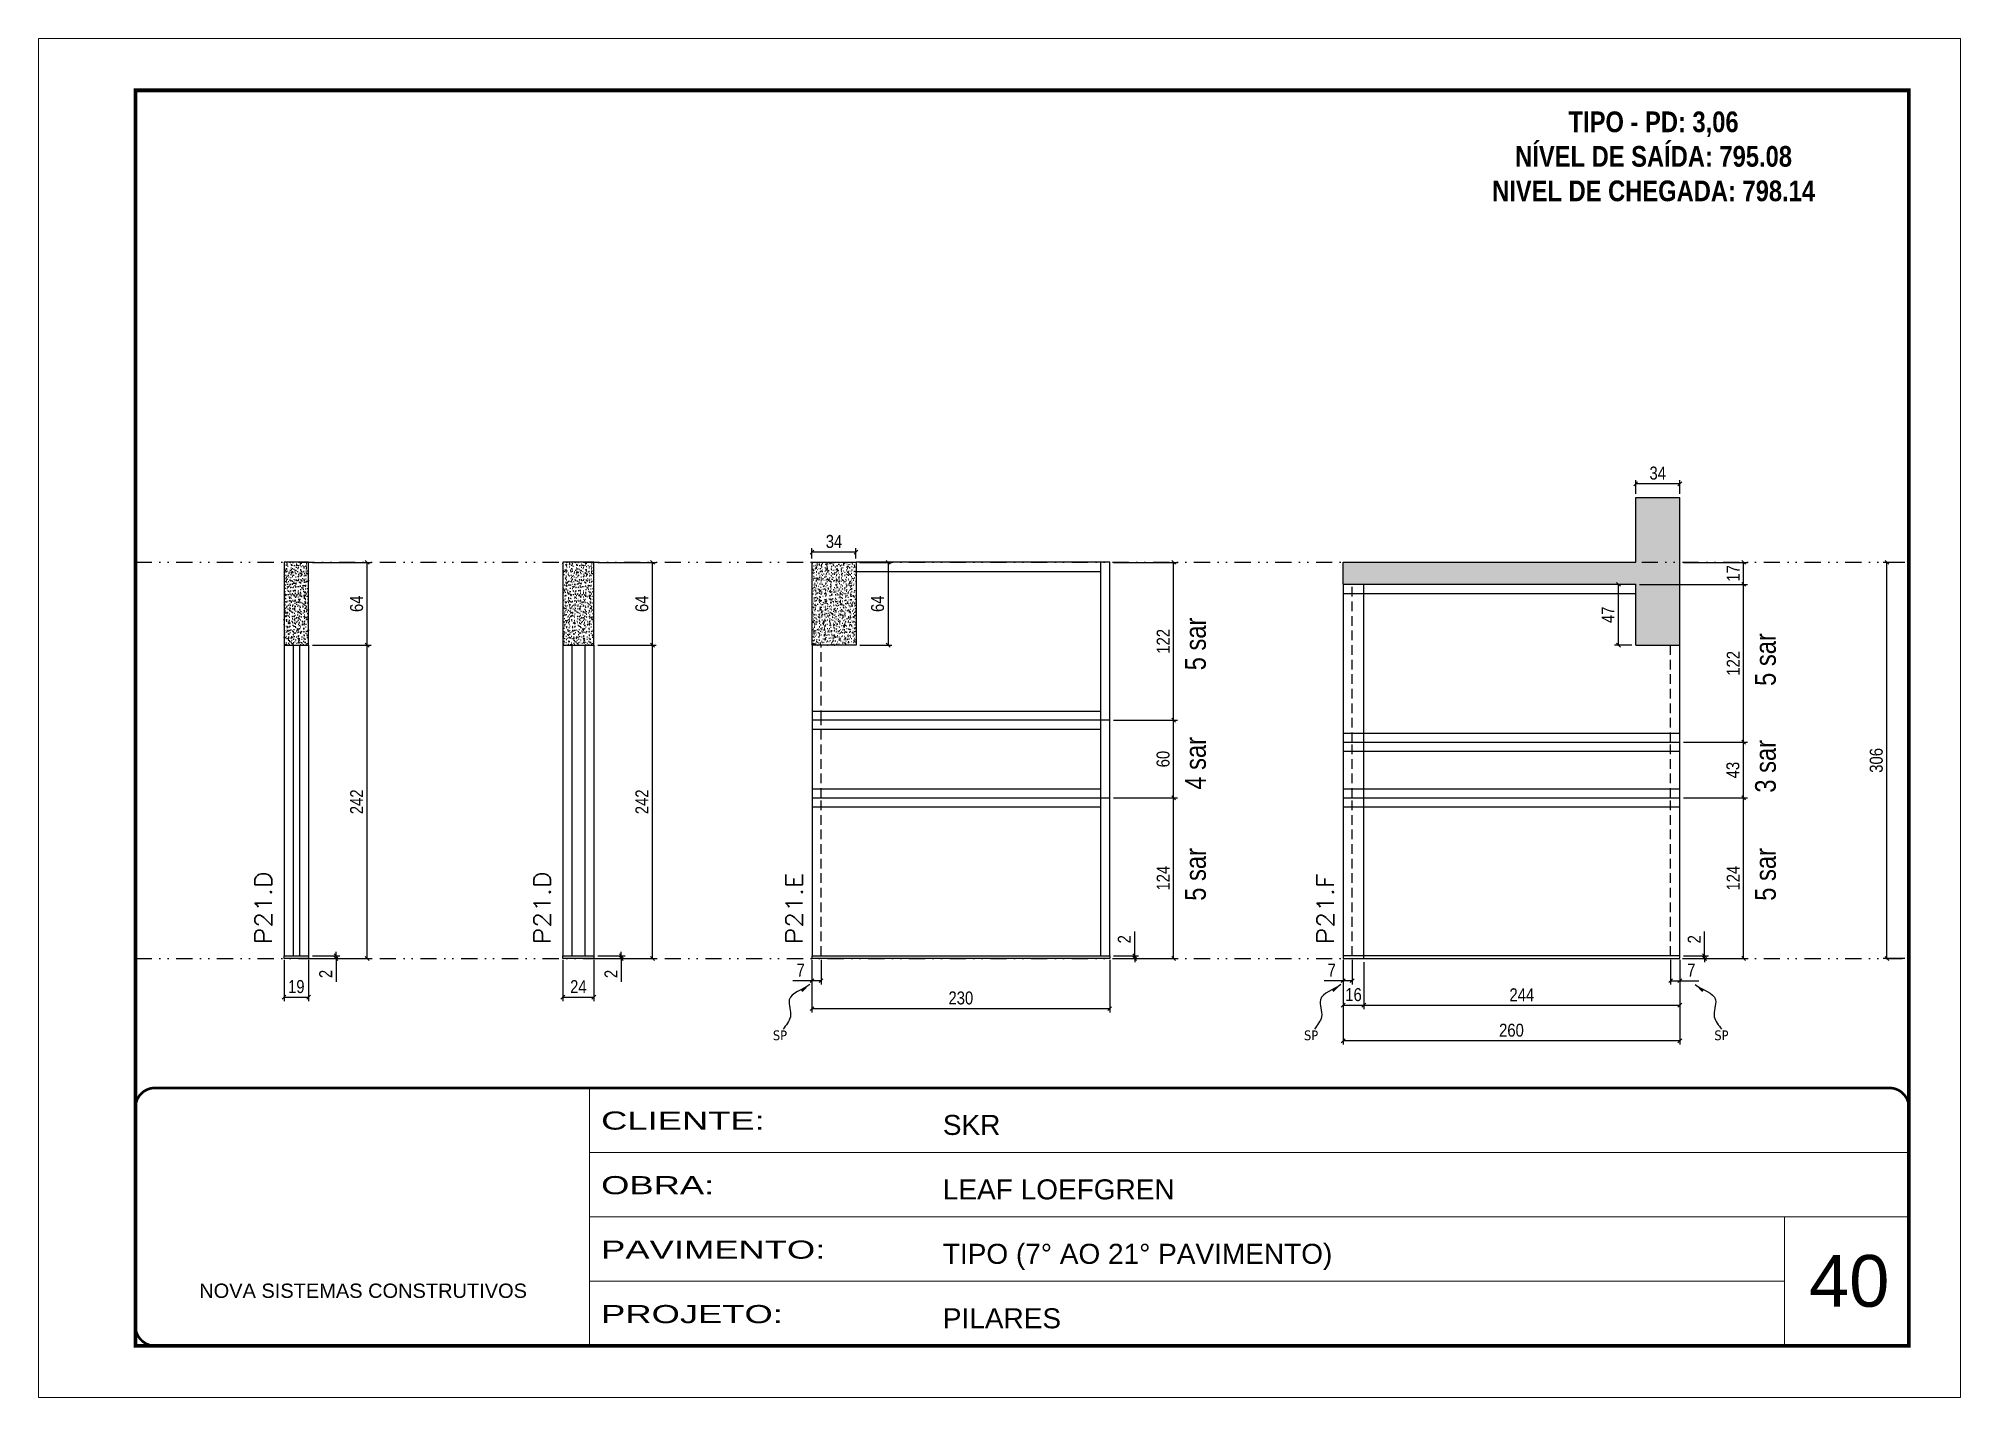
# Model space of a CAD drawing. Extents: x 14400 to 27878, y -21631 to 6985.
# Drawn here: x 19168 to 20653, y -4402 to -3352 of the extents above; entities that cross this region are included whole.
import ezdxf

# ---------------------------------------------------------------- set-up
doc = ezdxf.new("R2010")
doc.units = 0
for name, pattern in [('CONTINUO', [0]), ('DASHED', [0.75, 0.5, -0.25]), ('DIVIDE2', [0.625, 0.25, -0.125, 0, -0.125, 0, -0.125]), ('HIDDEN', [0.375, 0.25, -0.125])]:
    doc.linetypes.add(name, pattern=pattern)
for name, color, linetype, lineweight in [('CARIMBO', 255, 'Continuous', 9), ('Folhas', 255, 'Continuous', 9), ('SARRAFO DE PRESSAO', 251, 'DASHED', 9), ('Texto Seção', 7, 'Continuous', 15)]:
    doc.layers.add(name, color=color, linetype=linetype, lineweight=lineweight)
for name, color, linetype in [('COTA', 241, 'Continuous'), ('NOMENCLATURA', 7, 'Continuous'), ('Nível', 160, 'Continuous'), ('Painéis', 200, 'Continuous'), ('SARR_2.2x7', 40, 'Continuous'), ('Sarrafo de Pressão', 42, 'HIDDEN'), ('texto', 7, 'Continuous')]:
    doc.layers.add(name, color=color, linetype=linetype)
doc.styles.add('ARIAL', font='arial.ttf')
doc.styles.add('ARIAL_NARROW', font='ARIALN.TTF', dxfattribs={"height": 0.2})
doc.styles.add('COTA TECNICA', font='techl___.ttf', dxfattribs={"height": 10})
doc.styles.add('COTA TECNICA-50', font='techl___.ttf', dxfattribs={"height": 10})
doc.styles.add('REGUA-120', font='ROMANS.shx', dxfattribs={"height": 15})
doc.styles.add('ROMANC', font='techb___.ttf', dxfattribs={"height": 2.5})
doc.styles.get("Standard").update_dxf_attribs({"font": 'arial.ttf'})
doc.styles.add('Tecnologia', font='')
doc.styles.get('Tecnologia').set_extended_font_data('Forgotten Futurist')
doc.dimstyles.new('COTA PAINEL-50', dxfattribs={"dimtxt": 10, "dimasz": 3, "dimexe": 3, "dimexo": 3, "dimgap": 3, "dimtad": 1, "dimdec": 1, "dimzin": 12, "dimdsep": 46, "dimtxsty": 'COTA TECNICA-50', "dimblk1": 'OBLIQUE', "dimblk2": 'OBLIQUE', "dimsah": 1, "dimcen": 0.9, "dimclrd": 4, "dimclre": 4, "dimclrt": 240, "dimadec": 1, "dimazin": 3, "dimtfac": 1, "dimtdec": 1, "dimtmove": 0, "dimatfit": 3, "dimfxl": 1, "dimtolj": 1, "dimtzin": 12, "dimarcsym": 0})
doc.dimstyles.new('PAINEL', dxfattribs={"dimtxt": 10, "dimasz": 3, "dimexe": 3, "dimexo": 3, "dimgap": 3, "dimtad": 1, "dimdec": 1, "dimzin": 12, "dimdsep": 46, "dimtxsty": 'COTA TECNICA', "dimblk1": 'OBLIQUE', "dimblk2": 'OBLIQUE', "dimsah": 1, "dimcen": 0.9, "dimclrd": 4, "dimclre": 4, "dimclrt": 240, "dimadec": 1, "dimazin": 3, "dimtfac": 1, "dimtdec": 1, "dimtmove": 0, "dimatfit": 3, "dimfxl": 1, "dimtolj": 1, "dimtzin": 12, "dimarcsym": 0})
doc.dimstyles.get("Standard").update_dxf_attribs({"dimtxt": 0.18, "dimasz": 0.18, "dimexe": 0.18, "dimexo": 0.0625, "dimgap": 0.09, "dimtad": 0, "dimtih": 1, "dimtoh": 1, "dimdec": 4, "dimzin": 0, "dimdsep": 46, "dimtxsty": 'Standard', "dimcen": 0.09, "dimadec": 0, "dimazin": 0, "dimtfac": 1, "dimtdec": 4, "dimtofl": 0, "dimtmove": 0, "dimatfit": 3, "dimfxl": 1, "dimtolj": 1, "dimtzin": 0, "dimarcsym": 0})

msp = doc.modelspace()

# ---------------------------------------------------------------- texts
at = {"layer": 'CARIMBO', "style": 'ARIAL'}
msp.add_text('40', height=40, dxfattribs=at).set_placement((20536.328, -4332.305))
at = {"layer": 'NOMENCLATURA', "style": 'ARIAL_NARROW'}
for s, p in [('5 sar', (20070.384, -3840.616)), ('5 sar', (20510.729, -3852.647)), ('4 sar', (20070.384, -3932.842)), ('3 sar', (20510.729, -3935.147)), ('5 sar', (20070.384, -4018.647)), ('5 sar', (20510.729, -4018.647))]:
    msp.add_text(s, height=16, rotation=90, dxfattribs=at).set_placement(p)
at = {"layer": 'NOMENCLATURA', "color": 2, "insert": (20416.306, -3408.863), "char_height": 16, "attachment_point": 2, "style": 'ROMANC'}
msp.add_mtext_dynamic_manual_height_columns('TIPO - PD: 3,06\\PNÍVEL DE SAÍDA: 795.08\\PNIVEL DE CHEGADA: 798.14', width=432.35115, gutter_width=1, heights=[0], dxfattribs=at)
at = {"layer": 'texto', "color": 0, "char_height": 7.5, "attachment_point": 5}
for insert in [(19741.364, -4122.657), (20151.709, -4122.657), (20468.734, -4122.657)]:
    msp.add_mtext('{\\fTahoma|b0|i0|c0|p34;\\C4;SP}', dxfattribs=dict(at, insert=insert))
at = {"layer": 'Texto Seção', "style": 'REGUA-120', "width": 1.1}
for s, p in [('P21.D', (19348.751, -4052.402)), ('P21.D', (19564.133, -4052.402)), ('P21.E', (19758.891, -4052.402)), ('P21.F', (20169.237, -4052.402))]:
    msp.add_text(s, height=13, rotation=90, dxfattribs=at).set_placement(p)

# ---------------------------------------------------------------- blocks, each defined once
blk = doc.blocks.new('9999999999')
at = {"color": 30, "linetype": 'CONTINUO'}
for p, q in [((98564.6, 34230.2), (98564.6, 34429.4)), ((98564.6, 34379.6), (99584, 34379.6)), ((98564.6, 34329.8), (99488, 34329.8)), ((99584, 34329.8), (99488, 34329.8)), ((99488, 34329.8), (99488, 34230.2)), ((98564.6, 34280), (99488, 34280))]:
    blk.add_line(p, q, dxfattribs=at)
at = {"color": 30, "linetype": 'CONTINUO', "const_width": 2}
blk.add_lwpolyline([(99584, 34230.2), (99584, 34414.4, 0.414214), (99569, 34429.4), (98229, 34429.4, 0.414214), (98214, 34414.4), (98214, 34245.2, 0.414214), (98229, 34230.2), (99584, 34230.2)], format="xyb", dxfattribs=at)
at = {"layer": 'Folhas'}
blk.add_lwpolyline([(98139, 34190.2), (99624, 34190.2), (99624, 35240.2), (98139, 35240.2)], close=True, dxfattribs=at)
at = {"layer": 'Folhas', "color": 30, "const_width": 3}
blk.add_lwpolyline([(98214, 34230.2), (99584, 34230.2), (99584, 35200.2), (98214, 35200.2)], close=True, dxfattribs=at)
at = {"color": 7, "linetype": 'Continuous', "ltscale": 5, "style": 'ARIAL'}
for s, height, p in [('SKR', 15.48, (98837.7, 34393.1)), ('LEAF LOEFGREN', 15.483, (98837.7, 34343.3)), ('TIPO (7° AO 21° PAVIMENTO)', 15.483, (98837.7, 34293.5)), ('NOVA SISTEMAS CONSTRUTIVOS', 11.059, (98263.2, 34267.2)), ('PILARES', 15.48, (98837.7, 34243.7))]:
    blk.add_text(s, height=height, dxfattribs=at).set_placement(p)
at = {"layer": 'Folhas', "color": 7, "style": 'Tecnologia', "width": 1.5}
for s, p in [('CLIENTE:', (98573.7, 34397.2)), ('OBRA:', (98573.7, 34347.3)), ('PAVIMENTO:', (98573.7, 34297.5)), ('PROJETO:', (98573.7, 34247.7))]:
    blk.add_text(s, height=14, dxfattribs=at).set_placement(p)
blk = doc.blocks.new('_Oblique')
at = {"color": 0, "linetype": 'ByBlock', "lineweight": -2}
blk.add_line((-0.5, -0.5), (0.5, 0.5), dxfattribs=at)
blk = doc.blocks.new('*D2054')
at = {"layer": 'COTA', "color": 4, "lineweight": -2, "transparency": 16777216}
for p, q in [((20176.5, -4064.2), (20176.5, -4129.8)), ((20436.5, -4064.2), (20436.5, -4129.8)), ((20436.5, -4126.8), (20176.5, -4126.8))]:
    blk.add_line(p, q, dxfattribs=at)
at = {"layer": 'Defpoints', "color": 0, "transparency": 16777216}
for p in [(20176.5, -4061.2), (20436.5, -4061.2), (20176.5, -4126.8)]:
    blk.add_point(p, dxfattribs=at)
at = {"layer": 'COTA', "color": 4, "lineweight": -2, "transparency": 16777216, "xscale": 3, "yscale": 3, "zscale": 3, "rotation": 180}
blk.add_blockref('_Oblique', (20176.5, -4126.8), dxfattribs=at)
at = {"layer": 'COTA', "color": 4, "lineweight": -2, "transparency": 16777216, "xscale": 3, "yscale": 3, "zscale": 3}
blk.add_blockref('_Oblique', (20436.5, -4126.8), dxfattribs=at)
at = {"layer": 'COTA', "color": 240, "transparency": 16777216, "insert": (20306.5, -4118.7), "char_height": 10, "attachment_point": 5, "style": 'COTA TECNICA'}
blk.add_mtext('\\A1;260', dxfattribs=at)
blk = doc.blocks.new('*D2055')
at = {"layer": 'COTA', "color": 4, "lineweight": -2, "transparency": 16777216}
for p, q in [((20429.5, -4064.2), (20429.5, -4083.4)), ((20436.5, -4066.2), (20436.5, -4083.4)), ((20429.5, -4080.4), (20436.5, -4080.4)), ((20436.5, -4080.4), (20451.2, -4080.4))]:
    blk.add_line(p, q, dxfattribs=at)
at = {"layer": 'Defpoints', "color": 0, "transparency": 16777216}
for p in [(20429.5, -4061.2), (20436.5, -4063.2), (20436.5, -4080.4)]:
    blk.add_point(p, dxfattribs=at)
at = {"layer": 'COTA', "color": 4, "lineweight": -2, "transparency": 16777216, "xscale": 3, "yscale": 3, "zscale": 3, "rotation": 180}
blk.add_blockref('_Oblique', (20429.5, -4080.4), dxfattribs=at)
at = {"layer": 'COTA', "color": 4, "lineweight": -2, "transparency": 16777216, "xscale": 3, "yscale": 3, "zscale": 3}
blk.add_blockref('_Oblique', (20436.5, -4080.4), dxfattribs=at)
at = {"layer": 'COTA', "color": 240, "transparency": 16777216, "insert": (20445.4, -4072.3), "char_height": 10, "attachment_point": 5, "style": 'COTA TECNICA-50'}
blk.add_mtext('\\A1;7', dxfattribs=at)
blk = doc.blocks.new('*D2056')
at = {"layer": 'COTA', "color": 4, "lineweight": -2, "transparency": 16777216}
for p, q in [((20176.5, -4066.2), (20176.5, -4083.4)), ((20183.5, -4064.2), (20183.5, -4083.4)), ((20176.5, -4080.4), (20161.8, -4080.4)), ((20183.5, -4080.4), (20176.5, -4080.4))]:
    blk.add_line(p, q, dxfattribs=at)
at = {"layer": 'Defpoints', "color": 0, "transparency": 16777216}
for p in [(20176.5, -4063.2), (20183.5, -4061.2), (20176.5, -4080.4)]:
    blk.add_point(p, dxfattribs=at)
at = {"layer": 'COTA', "color": 4, "lineweight": -2, "transparency": 16777216, "xscale": 3, "yscale": 3, "zscale": 3, "rotation": 180}
blk.add_blockref('_Oblique', (20176.5, -4080.4), dxfattribs=at)
at = {"layer": 'COTA', "color": 4, "lineweight": -2, "transparency": 16777216, "xscale": 3, "yscale": 3, "zscale": 3}
blk.add_blockref('_Oblique', (20183.5, -4080.4), dxfattribs=at)
at = {"layer": 'COTA', "color": 240, "transparency": 16777216, "insert": (20167.6, -4072.3), "char_height": 10, "attachment_point": 5, "style": 'COTA TECNICA-50'}
blk.add_mtext('\\A1;7', dxfattribs=at)
blk = doc.blocks.new('*D2057')
at = {"layer": 'COTA', "color": 4, "lineweight": -2, "transparency": 16777216}
for p, q in [((20455.7, -4061.2), (20455.7, -4042.4)), ((20439.5, -4061.2), (20458.7, -4061.2)), ((20439.5, -4063.2), (20458.7, -4063.2)), ((20455.7, -4063.2), (20455.7, -4061.2)), ((20455.7, -4063.2), (20455.7, -4066.2))]:
    blk.add_line(p, q, dxfattribs=at)
at = {"layer": 'Defpoints', "color": 0, "transparency": 16777216}
for p in [(20436.5, -4061.2), (20436.5, -4063.2), (20455.7, -4063.2)]:
    blk.add_point(p, dxfattribs=at)
at = {"layer": 'COTA', "color": 4, "lineweight": -2, "transparency": 16777216, "xscale": 3, "yscale": 3, "zscale": 3}
for p, rotation in [((20455.7, -4061.2), 270), ((20455.7, -4063.2), 90)]:
    blk.add_blockref('_Oblique', p, dxfattribs=dict(at, rotation=rotation))
at = {"layer": 'COTA', "color": 240, "transparency": 16777216, "insert": (20447.7, -4048.4), "char_height": 10, "attachment_point": 5, "rotation": 90, "style": 'COTA TECNICA-50'}
blk.add_mtext('\\A1;2', dxfattribs=at)
blk = doc.blocks.new('*D2058')
at = {"layer": 'COTA', "color": 4, "linetype": 'ByBlock', "lineweight": -2, "transparency": 16777216}
for p, q in [((20439.5, -3939.2), (20488.9, -3939.2)), ((20485.9, -4063.2), (20485.9, -3939.2)), ((20439.5, -4063.2), (20488.9, -4063.2))]:
    blk.add_line(p, q, dxfattribs=at)
at = {"layer": 'Defpoints', "color": 0, "linetype": 'ByBlock', "transparency": 16777216}
for p in [(20436.5, -3939.2), (20485.9, -3939.2), (20436.5, -4063.2)]:
    blk.add_point(p, dxfattribs=at)
at = {"layer": 'COTA', "color": 4, "linetype": 'ByBlock', "lineweight": -2, "transparency": 16777216, "xscale": 3, "yscale": 3, "zscale": 3}
for p, rotation in [((20485.9, -3939.2), 90), ((20485.9, -4063.2), 270)]:
    blk.add_blockref('_Oblique', p, dxfattribs=dict(at, rotation=rotation))
at = {"layer": 'COTA', "color": 240, "linetype": 'ByBlock', "transparency": 16777216, "insert": (20477.8, -4001.2), "char_height": 10, "attachment_point": 5, "rotation": 90, "style": 'COTA TECNICA'}
blk.add_mtext('\\A1;124', dxfattribs=at)
blk = doc.blocks.new('*D2059')
at = {"layer": 'COTA', "color": 4, "lineweight": -2, "transparency": 16777216}
for p, q in [((20192.5, -4066.2), (20192.5, -4102.3)), ((20436.5, -4066.2), (20436.5, -4102.3)), ((20192.5, -4099.3), (20436.5, -4099.3))]:
    blk.add_line(p, q, dxfattribs=at)
at = {"layer": 'Defpoints', "color": 0, "transparency": 16777216}
for p in [(20192.5, -4063.2), (20436.5, -4063.2), (20436.5, -4099.3)]:
    blk.add_point(p, dxfattribs=at)
at = {"layer": 'COTA', "color": 4, "lineweight": -2, "transparency": 16777216, "xscale": 3, "yscale": 3, "zscale": 3, "rotation": 180}
blk.add_blockref('_Oblique', (20192.5, -4099.3), dxfattribs=at)
at = {"layer": 'COTA', "color": 4, "lineweight": -2, "transparency": 16777216, "xscale": 3, "yscale": 3, "zscale": 3}
blk.add_blockref('_Oblique', (20436.5, -4099.3), dxfattribs=at)
at = {"layer": 'COTA', "color": 240, "transparency": 16777216, "insert": (20314.5, -4091.3), "char_height": 10, "attachment_point": 5, "style": 'COTA TECNICA'}
blk.add_mtext('\\A1;244', dxfattribs=at)
blk = doc.blocks.new('*D2060')
at = {"layer": 'COTA', "color": 4, "lineweight": -2, "transparency": 16777216}
for p, q in [((20176.5, -4066.2), (20176.5, -4102.3)), ((20192.5, -4066.2), (20192.5, -4102.3)), ((20176.5, -4099.3), (20192.5, -4099.3))]:
    blk.add_line(p, q, dxfattribs=at)
at = {"layer": 'Defpoints', "color": 0, "transparency": 16777216}
for p in [(20176.5, -4063.2), (20192.5, -4063.2), (20192.5, -4099.3)]:
    blk.add_point(p, dxfattribs=at)
at = {"layer": 'COTA', "color": 4, "lineweight": -2, "transparency": 16777216, "xscale": 3, "yscale": 3, "zscale": 3, "rotation": 180}
blk.add_blockref('_Oblique', (20176.5, -4099.3), dxfattribs=at)
at = {"layer": 'COTA', "color": 4, "lineweight": -2, "transparency": 16777216, "xscale": 3, "yscale": 3, "zscale": 3}
blk.add_blockref('_Oblique', (20192.5, -4099.3), dxfattribs=at)
at = {"layer": 'COTA', "color": 240, "transparency": 16777216, "insert": (20184.5, -4091.2), "char_height": 10, "attachment_point": 5, "style": 'COTA TECNICA'}
blk.add_mtext('\\A1;16', dxfattribs=at)
blk = doc.blocks.new('*D2061')
at = {"layer": 'COTA', "color": 4, "lineweight": -2, "transparency": 16777216}
for p, q in [((19766.1, -4064.2), (19766.1, -4105)), ((19996.1, -4064.2), (19996.1, -4105)), ((19766.1, -4102), (19996.1, -4102))]:
    blk.add_line(p, q, dxfattribs=at)
at = {"layer": 'Defpoints', "color": 0, "transparency": 16777216}
for p in [(19766.1, -4061.2), (19996.1, -4061.2), (19996.1, -4102)]:
    blk.add_point(p, dxfattribs=at)
at = {"layer": 'COTA', "color": 4, "lineweight": -2, "transparency": 16777216, "xscale": 3, "yscale": 3, "zscale": 3, "rotation": 180}
blk.add_blockref('_Oblique', (19766.1, -4102), dxfattribs=at)
at = {"layer": 'COTA', "color": 4, "lineweight": -2, "transparency": 16777216, "xscale": 3, "yscale": 3, "zscale": 3}
blk.add_blockref('_Oblique', (19996.1, -4102), dxfattribs=at)
at = {"layer": 'COTA', "color": 240, "transparency": 16777216, "insert": (19881.1, -4093.8), "char_height": 10, "attachment_point": 5, "style": 'COTA TECNICA'}
blk.add_mtext('\\A1;230', dxfattribs=at)
blk = doc.blocks.new('*D2062')
at = {"layer": 'COTA', "color": 4, "lineweight": -2, "transparency": 16777216}
for p, q in [((19766.1, -4066.2), (19766.1, -4083.4)), ((19773.1, -4064.2), (19773.1, -4083.4)), ((19766.1, -4080.4), (19751.4, -4080.4)), ((19773.1, -4080.4), (19766.1, -4080.4))]:
    blk.add_line(p, q, dxfattribs=at)
at = {"layer": 'Defpoints', "color": 0, "transparency": 16777216}
for p in [(19766.1, -4063.2), (19773.1, -4061.2), (19766.1, -4080.4)]:
    blk.add_point(p, dxfattribs=at)
at = {"layer": 'COTA', "color": 4, "lineweight": -2, "transparency": 16777216, "xscale": 3, "yscale": 3, "zscale": 3, "rotation": 180}
blk.add_blockref('_Oblique', (19766.1, -4080.4), dxfattribs=at)
at = {"layer": 'COTA', "color": 4, "lineweight": -2, "transparency": 16777216, "xscale": 3, "yscale": 3, "zscale": 3}
blk.add_blockref('_Oblique', (19773.1, -4080.4), dxfattribs=at)
at = {"layer": 'COTA', "color": 240, "transparency": 16777216, "insert": (19757.3, -4072.3), "char_height": 10, "attachment_point": 5, "style": 'COTA TECNICA-50'}
blk.add_mtext('\\A1;7', dxfattribs=at)
blk = doc.blocks.new('*D2063')
at = {"layer": 'COTA', "color": 4, "lineweight": -2, "transparency": 16777216}
for p, q in [((20015.4, -4061.2), (20015.4, -4042.4)), ((19999.1, -4061.2), (20018.4, -4061.2)), ((19999.1, -4063.2), (20018.4, -4063.2)), ((20015.4, -4063.2), (20015.4, -4061.2)), ((20015.4, -4063.2), (20015.4, -4066.2))]:
    blk.add_line(p, q, dxfattribs=at)
at = {"layer": 'Defpoints', "color": 0, "transparency": 16777216}
for p in [(19996.1, -4061.2), (19996.1, -4063.2), (20015.4, -4063.2)]:
    blk.add_point(p, dxfattribs=at)
at = {"layer": 'COTA', "color": 4, "lineweight": -2, "transparency": 16777216, "xscale": 3, "yscale": 3, "zscale": 3}
for p, rotation in [((20015.4, -4061.2), 270), ((20015.4, -4063.2), 90)]:
    blk.add_blockref('_Oblique', p, dxfattribs=dict(at, rotation=rotation))
at = {"layer": 'COTA', "color": 240, "transparency": 16777216, "insert": (20007.4, -4048.4), "char_height": 10, "attachment_point": 5, "rotation": 90, "style": 'COTA TECNICA-50'}
blk.add_mtext('\\A1;2', dxfattribs=at)
blk = doc.blocks.new('*D2064')
at = {"layer": 'COTA', "color": 4, "lineweight": -2, "transparency": 16777216}
for p, q in [((19803.1, -3757.2), (19827.9, -3757.2)), ((19824.9, -3757.2), (19824.9, -3821.2)), ((19803.1, -3821.2), (19827.9, -3821.2))]:
    blk.add_line(p, q, dxfattribs=at)
at = {"layer": 'Defpoints', "color": 0, "transparency": 16777216}
for p in [(19800.1, -3757.2), (19800.1, -3821.2), (19824.9, -3821.2)]:
    blk.add_point(p, dxfattribs=at)
at = {"layer": 'COTA', "color": 4, "lineweight": -2, "transparency": 16777216, "xscale": 3, "yscale": 3, "zscale": 3}
for p, rotation in [((19824.9, -3757.2), 90), ((19824.9, -3821.2), 270)]:
    blk.add_blockref('_Oblique', p, dxfattribs=dict(at, rotation=rotation))
at = {"layer": 'COTA', "color": 240, "transparency": 16777216, "insert": (19816.8, -3789.2), "char_height": 10, "attachment_point": 5, "rotation": 90, "style": 'COTA TECNICA'}
blk.add_mtext('\\A1;64', dxfattribs=at)
blk = doc.blocks.new('*D2065')
at = {"layer": 'COTA', "color": 4, "lineweight": -2, "transparency": 16777216}
for p, q in [((19999.1, -3939.2), (20048.5, -3939.2)), ((20045.5, -4063.2), (20045.5, -3939.2)), ((19999.1, -4063.2), (20048.5, -4063.2))]:
    blk.add_line(p, q, dxfattribs=at)
at = {"layer": 'Defpoints', "color": 0, "transparency": 16777216}
for p in [(19996.1, -3939.2), (20045.5, -3939.2), (19996.1, -4063.2)]:
    blk.add_point(p, dxfattribs=at)
at = {"layer": 'COTA', "color": 4, "lineweight": -2, "transparency": 16777216, "xscale": 3, "yscale": 3, "zscale": 3}
for p, rotation in [((20045.5, -3939.2), 90), ((20045.5, -4063.2), 270)]:
    blk.add_blockref('_Oblique', p, dxfattribs=dict(at, rotation=rotation))
at = {"layer": 'COTA', "color": 240, "transparency": 16777216, "insert": (20037.4, -4001.2), "char_height": 10, "attachment_point": 5, "rotation": 90, "style": 'COTA TECNICA'}
blk.add_mtext('\\A1;124', dxfattribs=at)
blk = doc.blocks.new('*D2077')
at = {"layer": 'COTA', "color": 4, "lineweight": -2, "transparency": 16777216}
for p, q in [((20399.5, -3774.2), (20386.2, -3774.2)), ((20389.2, -3821.2), (20389.2, -3774.2)), ((20399.5, -3821.2), (20386.2, -3821.2))]:
    blk.add_line(p, q, dxfattribs=at)
at = {"layer": 'Defpoints', "color": 0, "transparency": 16777216}
for p in [(20389.2, -3774.2), (20402.5, -3774.2), (20402.5, -3821.2)]:
    blk.add_point(p, dxfattribs=at)
at = {"layer": 'COTA', "color": 4, "lineweight": -2, "transparency": 16777216, "xscale": 3, "yscale": 3, "zscale": 3}
for p, rotation in [((20389.2, -3774.2), 90), ((20389.2, -3821.2), 270)]:
    blk.add_blockref('_Oblique', p, dxfattribs=dict(at, rotation=rotation))
at = {"layer": 'COTA', "color": 240, "transparency": 16777216, "insert": (20381.1, -3797.7), "char_height": 10, "attachment_point": 5, "rotation": 90, "style": 'COTA TECNICA'}
blk.add_mtext('\\A1;47', dxfattribs=at)
blk = doc.blocks.new('*D2089')
at = {"layer": 'COTA', "color": 4, "lineweight": -2, "transparency": 16777216}
for p, q in [((20610.5, -3757.2), (20593.6, -3757.2)), ((20596.6, -4063.2), (20596.6, -3757.2)), ((20610.5, -4063.2), (20593.6, -4063.2))]:
    blk.add_line(p, q, dxfattribs=at)
at = {"layer": 'Defpoints', "color": 0, "transparency": 16777216}
for p in [(20596.6, -3757.2), (20613.5, -3757.2), (20613.5, -4063.2)]:
    blk.add_point(p, dxfattribs=at)
at = {"layer": 'COTA', "color": 4, "lineweight": -2, "transparency": 16777216, "xscale": 3, "yscale": 3, "zscale": 3}
for p, rotation in [((20596.6, -3757.2), 90), ((20596.6, -4063.2), 270)]:
    blk.add_blockref('_Oblique', p, dxfattribs=dict(at, rotation=rotation))
at = {"layer": 'COTA', "color": 240, "transparency": 16777216, "insert": (20588.4, -3910.2), "char_height": 10, "attachment_point": 5, "rotation": 90, "style": 'COTA TECNICA'}
blk.add_mtext('\\A1;306', dxfattribs=at)
blk = doc.blocks.new('*D2090')
at = {"layer": 'COTA', "color": 4, "lineweight": -2, "transparency": 16777216}
for p, q in [((19358.2, -4064.2), (19358.2, -4096.1)), ((19377.2, -4064.2), (19377.2, -4096.1)), ((19358.2, -4093.1), (19377.2, -4093.1))]:
    blk.add_line(p, q, dxfattribs=at)
at = {"layer": 'Defpoints', "color": 0, "transparency": 16777216}
for p in [(19358.2, -4061.2), (19377.2, -4061.2), (19377.2, -4093.1)]:
    blk.add_point(p, dxfattribs=at)
at = {"layer": 'COTA', "color": 4, "lineweight": -2, "transparency": 16777216, "xscale": 3, "yscale": 3, "zscale": 3, "rotation": 180}
blk.add_blockref('_Oblique', (19358.2, -4093.1), dxfattribs=at)
at = {"layer": 'COTA', "color": 4, "lineweight": -2, "transparency": 16777216, "xscale": 3, "yscale": 3, "zscale": 3}
blk.add_blockref('_Oblique', (19377.2, -4093.1), dxfattribs=at)
at = {"layer": 'COTA', "color": 240, "transparency": 16777216, "insert": (19367.7, -4085), "char_height": 10, "attachment_point": 5, "style": 'COTA TECNICA'}
blk.add_mtext('\\A1;19', dxfattribs=at)
blk = doc.blocks.new('*D2091')
at = {"layer": 'COTA', "color": 4, "lineweight": -2, "transparency": 16777216}
for p, q in [((19380.2, -4061.2), (19401.4, -4061.2)), ((19380.2, -4063.2), (19401.4, -4063.2)), ((19398.4, -4061.2), (19398.4, -4058.2)), ((19398.4, -4061.2), (19398.4, -4063.2)), ((19398.4, -4063.2), (19398.4, -4081.3))]:
    blk.add_line(p, q, dxfattribs=at)
at = {"layer": 'Defpoints', "color": 0, "transparency": 16777216}
for p in [(19377.2, -4061.2), (19377.2, -4063.2), (19398.4, -4061.2)]:
    blk.add_point(p, dxfattribs=at)
at = {"layer": 'COTA', "color": 4, "lineweight": -2, "transparency": 16777216, "xscale": 3, "yscale": 3, "zscale": 3}
for p, rotation in [((19398.4, -4061.2), 270), ((19398.4, -4063.2), 90)]:
    blk.add_blockref('_Oblique', p, dxfattribs=dict(at, rotation=rotation))
at = {"layer": 'COTA', "color": 240, "transparency": 16777216, "insert": (19390.4, -4075.2), "char_height": 10, "attachment_point": 5, "rotation": 90, "style": 'COTA TECNICA-50'}
blk.add_mtext('\\A1;2', dxfattribs=at)
blk = doc.blocks.new('*D2092')
at = {"layer": 'COTA', "color": 4, "lineweight": -2, "transparency": 16777216}
for p, q in [((19380.2, -3821.2), (19425.4, -3821.2)), ((19422.4, -4063.2), (19422.4, -3821.2)), ((19380.2, -4063.2), (19425.4, -4063.2))]:
    blk.add_line(p, q, dxfattribs=at)
at = {"layer": 'Defpoints', "color": 0, "transparency": 16777216}
for p in [(19377.2, -3821.2), (19422.4, -3821.2), (19377.2, -4063.2)]:
    blk.add_point(p, dxfattribs=at)
at = {"layer": 'COTA', "color": 4, "lineweight": -2, "transparency": 16777216, "xscale": 3, "yscale": 3, "zscale": 3}
for p, rotation in [((19422.4, -3821.2), 90), ((19422.4, -4063.2), 270)]:
    blk.add_blockref('_Oblique', p, dxfattribs=dict(at, rotation=rotation))
at = {"layer": 'COTA', "color": 240, "transparency": 16777216, "insert": (19414.3, -3942.2), "char_height": 10, "attachment_point": 5, "rotation": 90, "style": 'COTA TECNICA-50'}
blk.add_mtext('\\A1;242', dxfattribs=at)
blk = doc.blocks.new('*D2093')
at = {"layer": 'COTA', "color": 4, "lineweight": -2, "transparency": 16777216}
for p, q in [((19380.2, -3757.2), (19425.4, -3757.2)), ((19422.4, -3821.2), (19422.4, -3757.2)), ((19380.2, -3821.2), (19425.4, -3821.2))]:
    blk.add_line(p, q, dxfattribs=at)
at = {"layer": 'Defpoints', "color": 0, "transparency": 16777216}
for p in [(19377.2, -3757.2), (19422.4, -3757.2), (19377.2, -3821.2)]:
    blk.add_point(p, dxfattribs=at)
at = {"layer": 'COTA', "color": 4, "lineweight": -2, "transparency": 16777216, "xscale": 3, "yscale": 3, "zscale": 3}
for p, rotation in [((19422.4, -3757.2), 90), ((19422.4, -3821.2), 270)]:
    blk.add_blockref('_Oblique', p, dxfattribs=dict(at, rotation=rotation))
at = {"layer": 'COTA', "color": 240, "transparency": 16777216, "insert": (19414.3, -3789.2), "char_height": 10, "attachment_point": 5, "rotation": 90, "style": 'COTA TECNICA'}
blk.add_mtext('\\A1;64', dxfattribs=at)
blk = doc.blocks.new('*D2094')
at = {"layer": 'COTA', "color": 4, "lineweight": -2, "transparency": 16777216}
for p, q in [((19573.6, -4064.2), (19573.6, -4096.1)), ((19597.6, -4064.2), (19597.6, -4096.1)), ((19573.6, -4093.1), (19597.6, -4093.1))]:
    blk.add_line(p, q, dxfattribs=at)
at = {"layer": 'Defpoints', "color": 0, "transparency": 16777216}
for p in [(19573.6, -4061.2), (19597.6, -4061.2), (19597.6, -4093.1)]:
    blk.add_point(p, dxfattribs=at)
at = {"layer": 'COTA', "color": 4, "lineweight": -2, "transparency": 16777216, "xscale": 3, "yscale": 3, "zscale": 3, "rotation": 180}
blk.add_blockref('_Oblique', (19573.6, -4093.1), dxfattribs=at)
at = {"layer": 'COTA', "color": 4, "lineweight": -2, "transparency": 16777216, "xscale": 3, "yscale": 3, "zscale": 3}
blk.add_blockref('_Oblique', (19597.6, -4093.1), dxfattribs=at)
at = {"layer": 'COTA', "color": 240, "transparency": 16777216, "insert": (19585.6, -4085), "char_height": 10, "attachment_point": 5, "style": 'COTA TECNICA'}
blk.add_mtext('\\A1;24', dxfattribs=at)
blk = doc.blocks.new('*D2095')
at = {"layer": 'COTA', "color": 4, "lineweight": -2, "transparency": 16777216}
for p, q in [((19600.6, -4061.2), (19621.8, -4061.2)), ((19600.6, -4063.2), (19621.8, -4063.2)), ((19618.8, -4061.2), (19618.8, -4058.2)), ((19618.8, -4061.2), (19618.8, -4063.2)), ((19618.8, -4063.2), (19618.8, -4081.3))]:
    blk.add_line(p, q, dxfattribs=at)
at = {"layer": 'Defpoints', "color": 0, "transparency": 16777216}
for p in [(19597.6, -4061.2), (19597.6, -4063.2), (19618.8, -4061.2)]:
    blk.add_point(p, dxfattribs=at)
at = {"layer": 'COTA', "color": 4, "lineweight": -2, "transparency": 16777216, "xscale": 3, "yscale": 3, "zscale": 3}
for p, rotation in [((19618.8, -4061.2), 270), ((19618.8, -4063.2), 90)]:
    blk.add_blockref('_Oblique', p, dxfattribs=dict(at, rotation=rotation))
at = {"layer": 'COTA', "color": 240, "transparency": 16777216, "insert": (19610.8, -4075.2), "char_height": 10, "attachment_point": 5, "rotation": 90, "style": 'COTA TECNICA-50'}
blk.add_mtext('\\A1;2', dxfattribs=at)
blk = doc.blocks.new('*D2096')
at = {"layer": 'COTA', "color": 4, "lineweight": -2, "transparency": 16777216}
for p, q in [((19600.6, -3821.2), (19645.8, -3821.2)), ((19642.8, -4063.2), (19642.8, -3821.2)), ((19600.6, -4063.2), (19645.8, -4063.2))]:
    blk.add_line(p, q, dxfattribs=at)
at = {"layer": 'Defpoints', "color": 0, "transparency": 16777216}
for p in [(19597.6, -3821.2), (19642.8, -3821.2), (19597.6, -4063.2)]:
    blk.add_point(p, dxfattribs=at)
at = {"layer": 'COTA', "color": 4, "lineweight": -2, "transparency": 16777216, "xscale": 3, "yscale": 3, "zscale": 3}
for p, rotation in [((19642.8, -3821.2), 90), ((19642.8, -4063.2), 270)]:
    blk.add_blockref('_Oblique', p, dxfattribs=dict(at, rotation=rotation))
at = {"layer": 'COTA', "color": 240, "transparency": 16777216, "insert": (19634.7, -3942.2), "char_height": 10, "attachment_point": 5, "rotation": 90, "style": 'COTA TECNICA-50'}
blk.add_mtext('\\A1;242', dxfattribs=at)
blk = doc.blocks.new('*D2097')
at = {"layer": 'COTA', "color": 4, "lineweight": -2, "transparency": 16777216}
for p, q in [((19600.6, -3757.2), (19645.8, -3757.2)), ((19642.8, -3821.2), (19642.8, -3757.2)), ((19600.6, -3821.2), (19645.8, -3821.2))]:
    blk.add_line(p, q, dxfattribs=at)
at = {"layer": 'Defpoints', "color": 0, "transparency": 16777216}
for p in [(19597.6, -3757.2), (19642.8, -3757.2), (19597.6, -3821.2)]:
    blk.add_point(p, dxfattribs=at)
at = {"layer": 'COTA', "color": 4, "lineweight": -2, "transparency": 16777216, "xscale": 3, "yscale": 3, "zscale": 3}
for p, rotation in [((19642.8, -3757.2), 90), ((19642.8, -3821.2), 270)]:
    blk.add_blockref('_Oblique', p, dxfattribs=dict(at, rotation=rotation))
at = {"layer": 'COTA', "color": 240, "transparency": 16777216, "insert": (19634.7, -3789.2), "char_height": 10, "attachment_point": 5, "rotation": 90, "style": 'COTA TECNICA'}
blk.add_mtext('\\A1;64', dxfattribs=at)
blk = doc.blocks.new('*D2098')
at = {"layer": 'COTA', "color": 4, "lineweight": -2, "transparency": 16777216}
for p, q in [((19766.1, -3754.2), (19766.1, -3746.3)), ((19800.1, -3749.3), (19766.1, -3749.3)), ((19800.1, -3754.2), (19800.1, -3746.3))]:
    blk.add_line(p, q, dxfattribs=at)
at = {"layer": 'Defpoints', "color": 0, "transparency": 16777216}
for p in [(19766.1, -3749.3), (19766.1, -3757.2), (19800.1, -3757.2)]:
    blk.add_point(p, dxfattribs=at)
at = {"layer": 'COTA', "color": 4, "lineweight": -2, "transparency": 16777216, "xscale": 3, "yscale": 3, "zscale": 3, "rotation": 180}
blk.add_blockref('_Oblique', (19766.1, -3749.3), dxfattribs=at)
at = {"layer": 'COTA', "color": 4, "lineweight": -2, "transparency": 16777216, "xscale": 3, "yscale": 3, "zscale": 3}
blk.add_blockref('_Oblique', (19800.1, -3749.3), dxfattribs=at)
at = {"layer": 'COTA', "color": 240, "transparency": 16777216, "insert": (19783.1, -3741.1), "char_height": 10, "attachment_point": 5, "style": 'COTA TECNICA'}
blk.add_mtext('\\A1;34', dxfattribs=at)
blk = doc.blocks.new('*D2099')
at = {"layer": 'COTA', "color": 4, "lineweight": -2, "transparency": 16777216}
for p, q in [((19999.1, -3879.2), (20048.5, -3879.2)), ((20045.5, -3939.2), (20045.5, -3879.2)), ((19999.1, -3939.2), (20048.5, -3939.2))]:
    blk.add_line(p, q, dxfattribs=at)
at = {"layer": 'Defpoints', "color": 0, "transparency": 16777216}
for p in [(19996.1, -3879.2), (20045.5, -3879.2), (19996.1, -3939.2)]:
    blk.add_point(p, dxfattribs=at)
at = {"layer": 'COTA', "color": 4, "lineweight": -2, "transparency": 16777216, "xscale": 3, "yscale": 3, "zscale": 3}
for p, rotation in [((20045.5, -3879.2), 90), ((20045.5, -3939.2), 270)]:
    blk.add_blockref('_Oblique', p, dxfattribs=dict(at, rotation=rotation))
at = {"layer": 'COTA', "color": 240, "transparency": 16777216, "insert": (20037.4, -3909.2), "char_height": 10, "attachment_point": 5, "rotation": 90, "style": 'COTA TECNICA'}
blk.add_mtext('\\A1;60', dxfattribs=at)
blk = doc.blocks.new('*D2100')
at = {"layer": 'COTA', "color": 4, "lineweight": -2, "transparency": 16777216}
for p, q in [((19999.1, -3757.2), (20048.5, -3757.2)), ((20045.5, -3879.2), (20045.5, -3757.2)), ((19999.1, -3879.2), (20048.5, -3879.2))]:
    blk.add_line(p, q, dxfattribs=at)
at = {"layer": 'Defpoints', "color": 0, "transparency": 16777216}
for p in [(19996.1, -3757.2), (20045.5, -3757.2), (19996.1, -3879.2)]:
    blk.add_point(p, dxfattribs=at)
at = {"layer": 'COTA', "color": 4, "lineweight": -2, "transparency": 16777216, "xscale": 3, "yscale": 3, "zscale": 3}
for p, rotation in [((20045.5, -3757.2), 90), ((20045.5, -3879.2), 270)]:
    blk.add_blockref('_Oblique', p, dxfattribs=dict(at, rotation=rotation))
at = {"layer": 'COTA', "color": 240, "transparency": 16777216, "insert": (20037.4, -3818.2), "char_height": 10, "attachment_point": 5, "rotation": 90, "style": 'COTA TECNICA'}
blk.add_mtext('\\A1;122', dxfattribs=at)
blk = doc.blocks.new('*D2101')
at = {"layer": 'COTA', "color": 4, "lineweight": -2, "transparency": 16777216}
for p, q in [((20439.5, -3896.2), (20488.9, -3896.2)), ((20485.9, -3939.2), (20485.9, -3896.2)), ((20439.5, -3939.2), (20488.9, -3939.2))]:
    blk.add_line(p, q, dxfattribs=at)
at = {"layer": 'Defpoints', "color": 0, "transparency": 16777216}
for p in [(20436.5, -3896.2), (20485.9, -3896.2), (20436.5, -3939.2)]:
    blk.add_point(p, dxfattribs=at)
at = {"layer": 'COTA', "color": 4, "lineweight": -2, "transparency": 16777216, "xscale": 3, "yscale": 3, "zscale": 3}
for p, rotation in [((20485.9, -3896.2), 90), ((20485.9, -3939.2), 270)]:
    blk.add_blockref('_Oblique', p, dxfattribs=dict(at, rotation=rotation))
at = {"layer": 'COTA', "color": 240, "transparency": 16777216, "insert": (20477.6, -3917.7), "char_height": 10, "attachment_point": 5, "rotation": 90, "style": 'COTA TECNICA'}
blk.add_mtext('\\A1;43', dxfattribs=at)
blk = doc.blocks.new('*D2102')
at = {"layer": 'COTA', "color": 4, "lineweight": -2, "transparency": 16777216}
for p, q in [((20405.5, -3774.2), (20488.9, -3774.2)), ((20485.9, -3896.2), (20485.9, -3774.2)), ((20439.5, -3896.2), (20488.9, -3896.2))]:
    blk.add_line(p, q, dxfattribs=at)
at = {"layer": 'Defpoints', "color": 0, "transparency": 16777216}
for p in [(20402.5, -3774.2), (20485.9, -3774.2), (20436.5, -3896.2)]:
    blk.add_point(p, dxfattribs=at)
at = {"layer": 'COTA', "color": 4, "lineweight": -2, "transparency": 16777216, "xscale": 3, "yscale": 3, "zscale": 3}
for p, rotation in [((20485.9, -3774.2), 90), ((20485.9, -3896.2), 270)]:
    blk.add_blockref('_Oblique', p, dxfattribs=dict(at, rotation=rotation))
at = {"layer": 'COTA', "color": 240, "transparency": 16777216, "insert": (20477.8, -3835.2), "char_height": 10, "attachment_point": 5, "rotation": 90, "style": 'COTA TECNICA'}
blk.add_mtext('\\A1;122', dxfattribs=at)
blk = doc.blocks.new('*D2103')
at = {"layer": 'COTA', "color": 4, "lineweight": -2, "transparency": 16777216}
for p, q in [((20439.5, -3757.2), (20488.9, -3757.2)), ((20485.9, -3774.2), (20485.9, -3757.2)), ((20405.5, -3774.2), (20488.9, -3774.2))]:
    blk.add_line(p, q, dxfattribs=at)
at = {"layer": 'Defpoints', "color": 0, "transparency": 16777216}
for p in [(20436.5, -3757.2), (20485.9, -3757.2), (20402.5, -3774.2)]:
    blk.add_point(p, dxfattribs=at)
at = {"layer": 'COTA', "color": 4, "lineweight": -2, "transparency": 16777216, "xscale": 3, "yscale": 3, "zscale": 3}
for p, rotation in [((20485.9, -3757.2), 90), ((20485.9, -3774.2), 270)]:
    blk.add_blockref('_Oblique', p, dxfattribs=dict(at, rotation=rotation))
at = {"layer": 'COTA', "color": 240, "transparency": 16777216, "insert": (20477.8, -3765.7), "char_height": 10, "attachment_point": 5, "rotation": 90, "style": 'COTA TECNICA'}
blk.add_mtext('\\A1;17', dxfattribs=at)
blk = doc.blocks.new('*D2104')
at = {"layer": 'COTA', "color": 4, "lineweight": -2, "transparency": 16777216}
for p, q in [((20402.5, -3704.2), (20402.5, -3693.6)), ((20436.5, -3696.6), (20402.5, -3696.6)), ((20436.5, -3704.2), (20436.5, -3693.6))]:
    blk.add_line(p, q, dxfattribs=at)
at = {"layer": 'Defpoints', "color": 0, "transparency": 16777216}
for p in [(20402.5, -3696.6), (20402.5, -3707.2), (20436.5, -3707.2)]:
    blk.add_point(p, dxfattribs=at)
at = {"layer": 'COTA', "color": 4, "lineweight": -2, "transparency": 16777216, "xscale": 3, "yscale": 3, "zscale": 3, "rotation": 180}
blk.add_blockref('_Oblique', (20402.5, -3696.6), dxfattribs=at)
at = {"layer": 'COTA', "color": 4, "lineweight": -2, "transparency": 16777216, "xscale": 3, "yscale": 3, "zscale": 3}
blk.add_blockref('_Oblique', (20436.5, -3696.6), dxfattribs=at)
at = {"layer": 'COTA', "color": 240, "transparency": 16777216, "insert": (20419.5, -3688.3), "char_height": 10, "attachment_point": 5, "style": 'COTA TECNICA'}
blk.add_mtext('\\A1;34', dxfattribs=at)

# ---------------------------------------------------------------- dimensions: what is measured, and where the dimension line sits
at = {"layer": 'COTA'}
for base, p1, p2, dimstyle, picture, middle in [((20402.486, -3696.567), (20436.486, -3707.166), (20402.486, -3707.166), 'PAINEL', '*D2104', (20419.486, -3688.348)), ((19766.141, -3749.288), (19800.141, -3757.166), (19766.141, -3757.166), 'PAINEL', '*D2098', (19783.141, -3741.069)), ((20436.486, -4080.407), (20429.486, -4061.166), (20436.486, -4063.166), 'COTA PAINEL-50', '*D2055', (20445.351, -4072.334))]:
    dim = msp.add_linear_dim(base=base, p1=p1, p2=p2, dimstyle=dimstyle, dxfattribs=at)
    dim.commit()
    dim.dimension.update_dxf_attribs({"geometry": picture, "text_midpoint": middle})
for base, p1, p2, angle, dimstyle, picture, middle in [((19422.411, -3757.166), (19377.201, -3821.166), (19377.201, -3757.166), 90, 'PAINEL', '*D2093', (19414.309, -3789.166)), ((19642.794, -3757.166), (19597.583, -3821.166), (19597.583, -3757.166), 90, 'PAINEL', '*D2097', (19634.691, -3789.166)), ((19824.882, -3821.166), (19800.141, -3757.166), (19800.141, -3821.166), 90, 'PAINEL', '*D2064', (19816.78, -3789.166)), ((20485.853, -3757.166), (20402.486, -3774.166), (20436.486, -3757.166), 90, 'PAINEL', '*D2103', (20477.78, -3765.666)), ((20596.632, -3757.166), (20613.467, -4063.166), (20613.467, -3757.166), 90, 'PAINEL', '*D2089', (20588.413, -3910.166)), ((20389.17, -3774.166), (20402.486, -3821.166), (20402.486, -3774.166), 90, 'PAINEL', '*D2077', (20381.097, -3797.666)), ((19422.411, -3821.166), (19377.201, -4063.166), (19377.201, -3821.166), 90, 'COTA PAINEL-50', '*D2092', (19414.338, -3942.166)), ((19642.794, -3821.166), (19597.583, -4063.166), (19597.583, -3821.166), 90, 'COTA PAINEL-50', '*D2096', (19634.721, -3942.166)), ((20045.508, -3879.166), (19996.141, -3939.166), (19996.141, -3879.166), 90, 'PAINEL', '*D2099', (20037.406, -3909.166)), ((20485.853, -3896.166), (20436.486, -3939.166), (20436.486, -3896.166), 90, 'PAINEL', '*D2101', (20477.634, -3917.666)), ((20045.508, -3939.166), (19996.141, -4063.166), (19996.141, -3939.166), 90, 'PAINEL', '*D2065', (20037.435, -4001.166)), ((19766.141, -4080.407), (19773.141, -4061.166), (19766.141, -4063.166), 180, 'COTA PAINEL-50', '*D2062', (19757.275, -4072.334)), ((20176.486, -4080.407), (20183.486, -4061.166), (20176.486, -4063.166), 180, 'COTA PAINEL-50', '*D2056', (20167.62, -4072.334))]:
    dim = msp.add_linear_dim(base=base, p1=p1, p2=p2, angle=angle, dimstyle=dimstyle, dxfattribs=at)
    dim.commit()
    dim.dimension.update_dxf_attribs({"geometry": picture, "text_midpoint": middle})
for base, p1, p2, angle, override, picture, middle in [((20045.508, -3757.166), (19996.141, -3879.166), (19996.141, -3757.166), 90, {"dimtmove": 1}, '*D2100', (20037.45, -3818.166)), ((20485.853, -3774.166), (20436.486, -3896.166), (20402.486, -3774.166), 90, {"dimtmove": 1}, '*D2102', (20477.795, -3835.166)), ((20176.486, -4126.783), (20436.486, -4061.166), (20176.486, -4061.166), 180, {"dimarcsym": 2}, '*D2054', (20306.486, -4118.681))]:
    dim = msp.add_linear_dim(base=base, p1=p1, p2=p2, angle=angle, dimstyle='PAINEL', override=override, dxfattribs=at)
    dim.commit()
    dim.dimension.update_dxf_attribs({"geometry": picture, "text_midpoint": middle})
at = {"layer": 'COTA', "linetype": 'ByBlock'}
dim = msp.add_aligned_dim(p1=(20436.486, -4063.166), p2=(20436.486, -3939.166), distance=-49.367, dimstyle='PAINEL', dxfattribs=at)
dim.commit()
dim.dimension.update_dxf_attribs({"geometry": '*D2058', "text_midpoint": (20477.78, -4001.166)})
at = {"layer": 'COTA'}
for base, p1, p2, picture, middle in [((20015.399, -4063.166), (19996.141, -4061.166), (19996.141, -4063.166), '*D2063', (20015.399, -4048.419)), ((20455.744, -4063.166), (20436.486, -4061.166), (20436.486, -4063.166), '*D2057', (20455.744, -4048.419)), ((19398.394, -4061.166), (19377.201, -4063.166), (19377.201, -4061.166), '*D2091', (19398.394, -4075.221)), ((19618.777, -4061.166), (19597.583, -4063.166), (19597.583, -4061.166), '*D2095', (19618.777, -4075.221))]:
    dim = msp.add_linear_dim(base=base, p1=p1, p2=p2, angle=90, dimstyle='COTA PAINEL-50', dxfattribs=at)
    dim.commit()
    dim.dimension.update_dxf_attribs({"geometry": picture, "text_midpoint": middle, "dimtype": 160})
for base, p1, p2, override, picture, middle in [((19377.201, -4093.06), (19358.201, -4061.166), (19377.201, -4061.166), {"dimarcsym": 2}, '*D2090', (19367.701, -4084.972)), ((19597.583, -4093.06), (19573.583, -4061.166), (19597.583, -4061.166), {"dimarcsym": 2}, '*D2094', (19585.583, -4084.987)), ((19996.141, -4101.989), (19766.141, -4061.166), (19996.141, -4061.166), {"dimarcsym": 2}, '*D2061', (19881.141, -4093.769)), ((20436.486, -4099.345), (20192.486, -4063.166), (20436.486, -4063.166), {"dimtmove": 1}, '*D2059', (20314.486, -4091.272))]:
    dim = msp.add_linear_dim(base=base, p1=p1, p2=p2, dimstyle='PAINEL', override=override, dxfattribs=at)
    dim.commit()
    dim.dimension.update_dxf_attribs({"geometry": picture, "text_midpoint": middle})
dim = msp.add_linear_dim(base=(20192.486, -4099.345), p1=(20176.486, -4063.166), p2=(20192.486, -4063.166), dimstyle='PAINEL', dxfattribs=at)
dim.commit()
dim.dimension.update_dxf_attribs({"geometry": '*D2060', "text_midpoint": (20184.486, -4099.345), "dimtype": 160})

# ---------------------------------------------------------------- hatches: boundary and pattern name
at = {"layer": 'COTA'}
h = msp.add_hatch(dxfattribs=at)
h.set_pattern_fill('AR-CONC', color=256, scale=0.03)
h.paths.add_polyline_path([(20402.486, -3821.166), (20436.486, -3821.166), (20436.486, -3757.166), (20176.486, -3757.166), (20176.486, -3774.166), (20402.486, -3774.166)])
h.paths.add_polyline_path([(20402.486, -3757.166), (20436.486, -3757.166), (20436.486, -3707.166), (20402.486, -3707.166)])
h = msp.add_hatch(dxfattribs=at)
h.set_pattern_fill('AR-CONC', color=256, scale=0.03)
h.set_pattern_definition([(50, (3905.767, -6946.4506), (5.4655401, -0.4781726), [0.5715, -6.2865]), (355, (3905.767, -6946.4506), (-1.0573026, 5.7317054), [0.4572, -5.0292175]), (100.451445, (3906.2226, -6946.4905), (4.4082374, 5.2535326), [0.4857003, -5.3427073]), (46.1842, (3905.767, -6944.9266), (8.1323712, -1.2612698), [0.85725, -9.42975]), (96.63556, (3906.445, -6945.032), (7.122124, 7.4227837), [0.7285507, -8.0140682]), (351.18415, (3905.767, -6944.927), (7.122124, 7.4227837), [0.685799, -7.543792]), (21, (3906.529, -6945.3076), (4.5484317, -3.067956), [0.5715, -6.2865]), (326, (3906.529, -6945.3076), (1.8540609, 5.525639), [0.4572, -5.0292]), (71.451445, (3906.908, -6945.5633), (6.4024926, 2.457683), [0.4857003, -5.3426981]), (37.5, (3905.7671, -6946.4506), (0.0926581, 2.53665117), [0, -4.96824, 0, -5.1054, 0, -5.04825]), (7.5, (3905.767, -6946.4506), (2.00458988, 3.00541724), [0, -2.91084, 0, -4.85394, 0, -1.92405]), (327.5, (3904.0679, -6946.4506), (4.06771786, -0.17186232), [0, -1.905, 0, -5.9436, 0, -7.8867]), (317.5, (3903.306, -6946.4506), (4.44387544, 0.7627947), [0, -2.4765, 0, -3.94716, 0, -5.6007])])
h.paths.add_polyline_path([(19358.201, -3821.166), (19377.201, -3821.166), (19377.201, -3757.166), (19358.201, -3757.166)])
h = msp.add_hatch(dxfattribs=at)
h.set_pattern_fill('AR-CONC', color=256, scale=0.03)
h.set_pattern_definition([(50, (4126.1495, -6946.4506), (5.4655401, -0.4781726), [0.5715, -6.2865]), (355, (4126.1495, -6946.4506), (-1.0573026, 5.7317054), [0.4572, -5.0292175]), (100.451445, (4126.605, -6946.4905), (4.4082374, 5.2535326), [0.4857003, -5.3427073]), (46.1842, (4126.1495, -6944.9266), (8.1323712, -1.2612698), [0.85725, -9.42975]), (96.63556, (4126.827, -6945.032), (7.122124, 7.4227837), [0.7285507, -8.0140682]), (351.18415, (4126.1495, -6944.927), (7.122124, 7.4227837), [0.685799, -7.543792]), (21, (4126.9115, -6945.3076), (4.5484317, -3.067956), [0.5715, -6.2865]), (326, (4126.9115, -6945.3076), (1.8540609, 5.525639), [0.4572, -5.0292]), (71.451445, (4127.2905, -6945.5633), (6.4024926, 2.457683), [0.4857003, -5.3426981]), (37.5, (4126.1495, -6946.4506), (0.0926581, 2.53665117), [0, -4.96824, 0, -5.1054, 0, -5.04825]), (7.5, (4126.1495, -6946.4506), (2.00458988, 3.00541724), [0, -2.91084, 0, -4.85394, 0, -1.92405]), (327.5, (4124.4502, -6946.4506), (4.06771786, -0.17186232), [0, -1.905, 0, -5.9436, 0, -7.8867]), (317.5, (4123.6882, -6946.4506), (4.44387544, 0.7627947), [0, -2.4765, 0, -3.94716, 0, -5.6007])])
h.paths.add_polyline_path([(19573.583, -3821.166), (19597.583, -3821.166), (19597.583, -3757.166), (19573.583, -3757.166)])
h = msp.add_hatch(dxfattribs=at)
h.set_pattern_fill('AR-CONC', color=256, scale=0.03)
h.set_pattern_definition([(50, (2722.7416, -1178.575), (5.4655401, -0.4781726), [0.5715, -6.2865]), (355, (2722.7416, -1178.575), (-1.0573026, 5.7317054), [0.4572, -5.0292175]), (100.451445, (2723.197, -1178.615), (4.4082374, 5.2535326), [0.4857003, -5.3427073]), (46.1842, (2722.7416, -1177.051), (8.1323712, -1.2612698), [0.85725, -9.42975]), (96.63556, (2723.419, -1177.156), (7.122124, 7.4227837), [0.7285507, -8.0140682]), (351.18415, (2722.742, -1177.051), (7.122124, 7.4227837), [0.685799, -7.543792]), (21, (2723.5036, -1177.432), (4.5484317, -3.067956), [0.5715, -6.2865]), (326, (2723.5036, -1177.432), (1.8540609, 5.525639), [0.4572, -5.0292]), (71.451445, (2723.8826, -1177.688), (6.4024926, 2.457683), [0.4857003, -5.3426981]), (37.5, (2722.7416, -1178.5751), (0.0926581, 2.53665117), [0, -4.96824, 0, -5.1054, 0, -5.04825]), (7.5, (2722.7416, -1178.575), (2.00458988, 3.00541724), [0, -2.91084, 0, -4.85394, 0, -1.92405]), (327.5, (2721.0423, -1178.5751), (4.06771786, -0.17186232), [0, -1.905, 0, -5.9436, 0, -7.8867]), (317.5, (2720.2803, -1178.575), (4.44387544, 0.7627947), [0, -2.4765, 0, -3.94716, 0, -5.6007])])
h.paths.add_polyline_path([(19800.141, -3757.166), (19766.141, -3757.166), (19766.141, -3821.166), (19800.141, -3821.166)])

# ---------------------------------------------------------------- linework, layer by layer
for p, q in [((20402.486, -3757.166), (20402.486, -3707.166)), ((20402.486, -3707.166), (20436.486, -3707.166)), ((20436.486, -3821.166), (20436.486, -3707.166)), ((19766.141, -3821.166), (19766.141, -3757.166)), ((19766.141, -3757.166), (19800.141, -3757.166)), ((20176.486, -3757.166), (20402.486, -3757.166)), ((20176.486, -3774.166), (20176.486, -3757.166))]:
    msp.add_line(p, q, dxfattribs=at)
for points in [[(19358.201, -3821.166), (19377.201, -3821.166), (19377.201, -3757.166), (19358.201, -3757.166)], [(19573.583, -3821.166), (19597.583, -3821.166), (19597.583, -3757.166), (19573.583, -3757.166)]]:
    msp.add_lwpolyline(points, close=True, dxfattribs=at)
at = {"layer": 'Nível', "color": 4, "linetype": 'DIVIDE2', "ltscale": 50}
for p, q in [((19243.467, -3757.166), (20613.467, -3757.166)), ((19243.467, -4063.166), (20613.467, -4063.166))]:
    msp.add_line(p, q, dxfattribs=at)
at = {"layer": 'Painéis'}
for p, q in [((19996.141, -3757.166), (19800.141, -3757.166)), ((19800.141, -3757.166), (19800.141, -3821.166)), ((19996.141, -4061.166), (19996.141, -3757.166)), ((20176.486, -3774.166), (20176.486, -4061.166)), ((20176.486, -3774.166), (20402.486, -3774.166)), ((20192.486, -4063.166), (20192.486, -3774.166)), ((20402.486, -3821.166), (20402.486, -3774.166)), ((19358.201, -3821.166), (19358.201, -4061.166)), ((19358.201, -3821.166), (19377.201, -3821.166)), ((19377.201, -3821.166), (19377.201, -4061.166)), ((19573.583, -3821.166), (19573.583, -4061.166)), ((19573.583, -3821.166), (19597.583, -3821.166)), ((19597.583, -3821.166), (19597.583, -4061.166)), ((19766.141, -3821.166), (19766.141, -4061.166)), ((19800.141, -3821.166), (19766.141, -3821.166)), ((20402.486, -3821.166), (20436.486, -3821.166)), ((20436.486, -4061.166), (20436.486, -3821.166)), ((19996.141, -3879.166), (19766.141, -3879.166)), ((20176.486, -3896.166), (20436.486, -3896.166)), ((19766.141, -3939.166), (19996.141, -3939.166)), ((20176.486, -3939.166), (20436.486, -3939.166)), ((19358.201, -4061.166), (19377.201, -4061.166)), ((19358.201, -4063.166), (19358.201, -4061.166)), ((19377.201, -4063.166), (19358.201, -4063.166)), ((19377.201, -4061.166), (19377.201, -4063.166)), ((19573.583, -4061.166), (19597.583, -4061.166)), ((19573.583, -4063.166), (19573.583, -4061.166)), ((19597.583, -4063.166), (19573.583, -4063.166)), ((19597.583, -4061.166), (19597.583, -4063.166))]:
    msp.add_line(p, q, dxfattribs=at)
for points in [[(19766.141, -4061.166), (19996.141, -4061.166), (19996.141, -4063.166), (19766.141, -4063.166)], [(20436.486, -4061.166), (20176.486, -4061.166), (20176.486, -4063.166), (20436.486, -4063.166)]]:
    msp.add_lwpolyline(points, close=True, dxfattribs=at)
at = {"layer": 'SARR_2.2x7'}
for p, q in [((19800.141, -3764.166), (19989.141, -3764.166)), ((19989.141, -3879.166), (19989.141, -3757.166)), ((20176.486, -3781.166), (20402.486, -3781.166)), ((19365.201, -3821.166), (19365.201, -4061.166)), ((19370.201, -3821.166), (19370.201, -4061.166)), ((19580.583, -3821.166), (19580.583, -4061.166)), ((19590.583, -3821.166), (19590.583, -4061.166)), ((19766.141, -3872.166), (19989.141, -3872.166)), ((19766.141, -3886.166), (19989.141, -3886.166)), ((19989.141, -3939.166), (19989.141, -3879.166)), ((20176.486, -3889.166), (20436.486, -3889.166)), ((20176.486, -3903.166), (20436.486, -3903.166)), ((19766.141, -3932.166), (19989.141, -3932.166)), ((20176.486, -3932.166), (20436.486, -3932.166)), ((19766.141, -3946.166), (19989.141, -3946.166)), ((19989.141, -4061.166), (19989.141, -3939.166)), ((20176.486, -3946.166), (20436.486, -3946.166))]:
    msp.add_line(p, q, dxfattribs=at)
at = {"layer": 'Sarrafo de Pressão', "ltscale": 30}
for p, q in [((20183.486, -3896.166), (20183.486, -3774.166)), ((19773.141, -3879.166), (19773.141, -3821.166)), ((20429.486, -3896.166), (20429.486, -3821.166)), ((19773.141, -3939.166), (19773.141, -3879.166)), ((20183.486, -3939.166), (20183.486, -3896.166)), ((20429.486, -3939.166), (20429.486, -3896.166)), ((19773.141, -4061.166), (19773.141, -3939.166)), ((20183.486, -4061.166), (20183.486, -3939.166)), ((20429.486, -4061.166), (20429.486, -3939.166))]:
    msp.add_line(p, q, dxfattribs=at)

# ---------------------------------------------------------------- block references
at = {"layer": 'SARRAFO DE PRESSAO', "color": 6, "linetype": 'ByBlock'}
msp.add_blockref('9999999999', (-78970.511, -38592.654), dxfattribs=at)

msp.set_redraw_order([(e.dxf.handle, doc.entitydb.next_handle()) for e in msp.query("TEXT MTEXT ATTDEF DIMENSION ARC_DIMENSION")])  # texts and dimensions are drawn at this point

# ---------------------------------------------------------------- leaders
at = {"layer": 'COTA', "path_type": 1}
for points in [[(19764.312, -4083.346), (19748.527, -4095.181), (19749.452, -4108.188), (19743.899, -4117.969)], [(20174.657, -4083.346), (20158.872, -4095.181), (20159.797, -4108.188), (20154.244, -4117.969)], [(20448.315, -4083.346), (20464.1, -4095.181), (20463.175, -4108.188), (20468.728, -4117.969)]]:
    msp.add_leader(points, dimstyle='Standard', override={"dimasz": 8}, dxfattribs=at)

doc.saveas('drawing.dxf')
